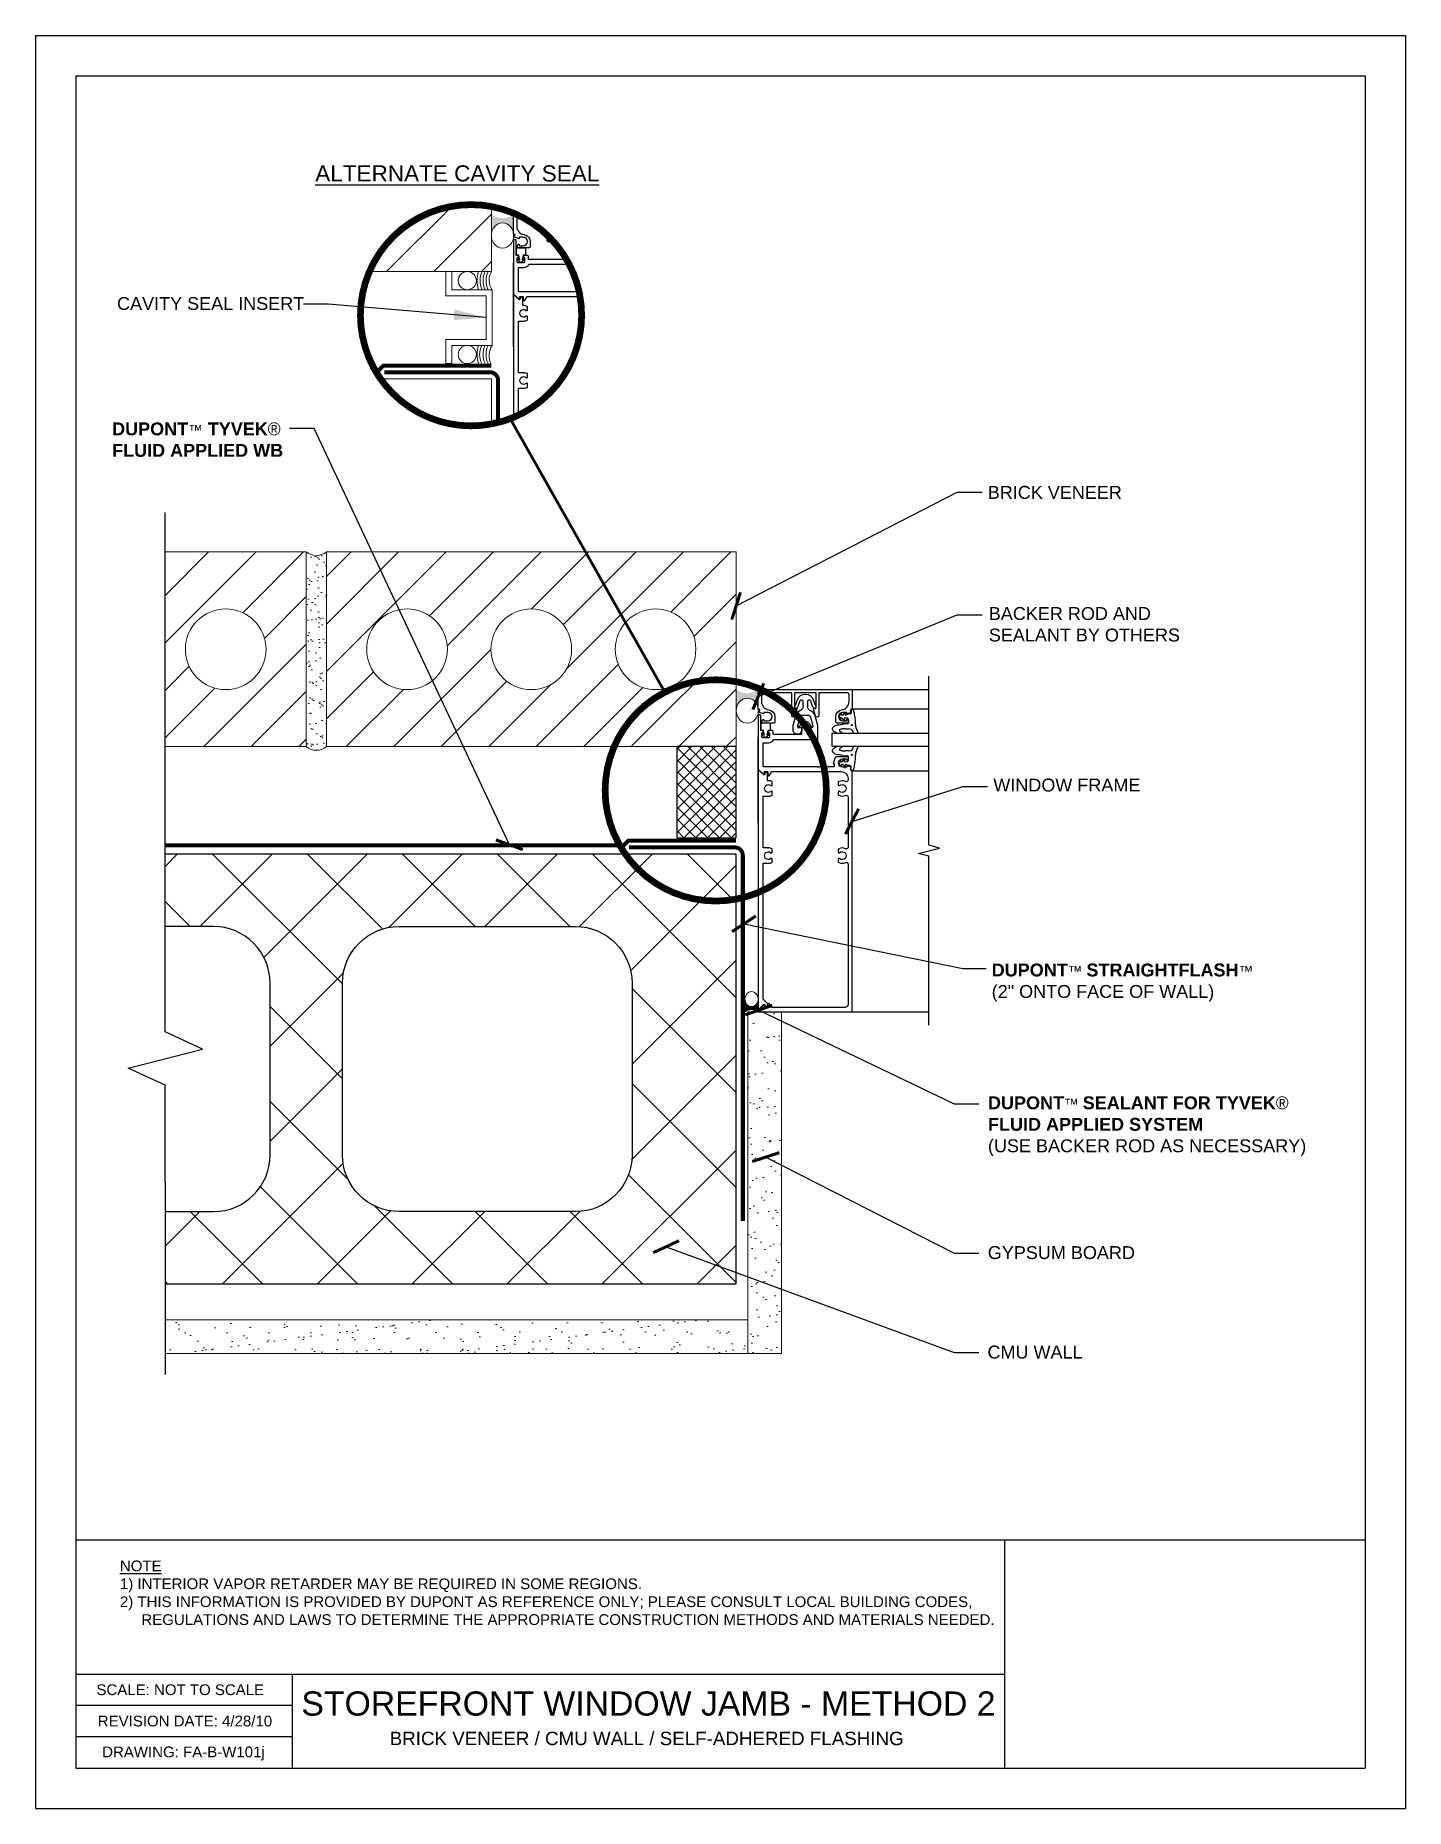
# Model space of a CAD drawing. Extents: x 334.4 to 359.9, y -41.5 to -8.5.
import ezdxf

# ---------------------------------------------------------------- set-up
doc = ezdxf.new("R2010")
doc.units = 0
doc.header["$LTSCALE"] = 1.5
doc.header["$MEASUREMENT"] = 0
doc.linetypes.add('DASHED2', pattern=[0.375, 0.25, -0.125])
doc.layers.get('0').update_dxf_attribs({"color": 8, "linetype": 'CONTINUOUS'})
for name, color, linetype in [('8x11-ttb$0$B', 5, 'CONTINUOUS'), ('CMU', 250, 'CONTINUOUS'), ('DuPont Self-Adhered Flashing', 252, 'CONTINUOUS'), ('SEALANT', 250, 'CONTINUOUS'), ('Storefront Window', 250, 'CONTINUOUS'), ('STRUCTURE', 250, 'CONTINUOUS'), ('TEXT', 7, 'CONTINUOUS'), ('Tyvek FA WB', 10, 'DASHED2')]:
    doc.layers.add(name, color=color, linetype=linetype)
for name, color, linetype, lineweight in [('A- Cavity Seal', 250, 'CONTINUOUS', 20), ('A-Anno-txt0', 250, 'CONTINUOUS', 18), ('A-Backer Rod', 250, 'CONTINUOUS', 15), ('A-Sealant', 250, 'CONTINUOUS', 15), ('brick', 250, 'CONTINUOUS', 5), ('Gyp Board', 250, 'CONTINUOUS', 20)]:
    doc.layers.add(name, color=color, linetype=linetype, lineweight=lineweight)
doc.layers.add('VIEWPORT', color=7, linetype='CONTINUOUS', plot=False)
doc.styles.add('DETAILS', font='sanss___.ttf', dxfattribs={"height": 1})
doc.dimstyles.new('ARCH_1_1-2_IN', dxfattribs={"dimscale": 0, "dimtxt": 0.09375, "dimasz": 0.09375, "dimexe": 0.0625, "dimexo": 0.0625, "dimgap": 0.0625, "dimtad": 1, "dimdec": 4, "dimlfac": 8, "dimzin": 3, "dimdsep": 46, "dimlunit": 4, "dimtxsty": 'Standard', "dimblk1": 'ARCHTICK', "dimblk2": 'ARCHTICK', "dimsah": 1, "dimcen": 0.0625, "dimdle": 0.0625, "dimclrd": 256, "dimclre": 256, "dimclrt": 256, "dimadec": 0, "dimazin": 0, "dimtfac": 1, "dimtdec": 4, "dimtmove": 0, "dimatfit": 3, "dimldrblk": 'ARCHTICK', "dimfxl": 1, "dimfrac": 2, "dimtolj": 1, "dimtzin": 0, "dimlwd": -1, "dimlwe": -1, "dimarcsym": 0})
doc.dimstyles.new('TYVEKDETAILS', dxfattribs={"dimscale": 6, "dimtxt": 1.5, "dimasz": 0.1, "dimexe": 0.75, "dimexo": 0.75, "dimgap": 0.75, "dimtad": 0, "dimtih": 1, "dimtoh": 1, "dimdec": 4, "dimzin": 0, "dimdsep": 46, "dimlunit": 4, "dimtxsty": 'DETAILS', "dimcen": 0.0625, "dimadec": 0, "dimazin": 0, "dimtfac": 1, "dimtdec": 4, "dimtofl": 0, "dimtmove": 0, "dimatfit": 3, "dimfxl": 1, "dimfrac": 2, "dimtolj": 1, "dimtzin": 0, "dimarcsym": 0})

msp = doc.modelspace()

# ---------------------------------------------------------------- texts
at = {"layer": 'TEXT', "style": 'DETAILS'}
for s, insert, char_height, width, attachment_point in [('{\\LALTERNATE CAVITY SEAL}', (339.6219692625633, -11.06117611596949, 2.979996827461446e-09), 0.3, 13.90651772798026, 4), ('CAVITY SEAL INSERT', (335.9333511440374, -13.48275509787013, 2.979996827461446e-09), 0.24, 13.90651772798026, 4), ('{\\fSansSerif|b1|i0|c2|p2;DUPONT\\fArial|b0|i0|c0|p32;\\H0.8125x;™\\fSansSerif|b1|i0|c2|p2;\\H1.2308x; TYVEK\\fSymbol|b0|i0|c2|p18;â\\fSansSerif|b1|i0|c2|p2; FLUID APPLIED WB}', (335.8406913597811, -15.69413652202752, 2.979996827461446e-09), 0.239999999976, 4.083664647993283, 1), ('BRICK VENEER', (352.1387273950594, -16.8760640128213, 2.979996827461446e-09), 0.239999999976, 6.521350676943849, 1), ('BACKER ROD AND \\PSEALANT BY OTHERS', (352.1585079127499, -19.13060844040842, 2.979996827461446e-09), 0.239999999976, 6.521350676943849, 1), ('WINDOW FRAME', (352.2420816801197, -22.3227316256951, 2.979996827461446e-09), 0.239999999976, 6.521350676943849, 1), ('{\\fSansSerif|b1|i0|c2|p2;DUPONT\\fArial|b0|i0|c0|p32;\\H0.8125x;™\\fArial|b1|i0|c0|p32; \\H1.2308x;STRAIGHTFLASH\\fArial|b0|i0|c0|p32;\\H0.81248x;™\\P}(2" ONTO FACE OF WALL)', (352.2118943717826, -25.76476512224855, 2.979996827461446e-09), 0.239999999976, 6.521350676943849, 1), ('{\\fSansSerif|b1|i0|c2|p2;DUPONT\\fArial|b0|i0|c0|p32;\\H0.8125x;™\\fArial|b1|i0|c0|p32; \\H1.2308x;SEALANT FOR TYVEK\\fSymbol|b0|i0|c2|p18;â\\fArial|b0|i0|c0|p32; \\fArial|b1|i0|c0|p32;FLUID APPLIED SYSTEM\\P\\fArial|b0|i0|c0|p32;\\H0.99998x;(USE BACKER ROD AS NECESSARY)}', (352.1429716260154, -28.2372434720449, 2.979996827461446e-09), 0.239999999976, 6.521350676943849, 1), ('GYPSUM BOARD', (352.1397601531091, -31.02493698710532, 2.979996827461446e-09), 0.239999999976, 6.521350676943849, 1), ('CMU WALL', (352.1339026421476, -32.87643078735005, 2.979996827461446e-09), 0.239999999976, 6.521350676943849, 1), ('{\\LNOTE\\P}1) INTERIOR VAPOR RETARDER MAY BE REQUIRED IN SOME REGIONS.\\P\\pi-0.4,l0.4;2) THIS INFORMATION IS PROVIDED BY DUPONT AS REFERENCE ONLY; PLEASE CONSULT LOCAL BUILDING CODES, REGULATIONS AND LAWS TO DETERMINE THE APPROPRIATE CONSTRUCTION METHODS AND MATERIALS NEEDED.', (335.9861128399673, -36.8755120617445, 5.959993654922892e-09), 0.2, 16.26451670448571, 1), ('\\pi-0.033334,l0.033334,t0.1;SCALE: NOT TO SCALE', (335.5496051667322, -39.18044175476302, 2.979996827461446e-09), 0.2, 16.26451670448571, 1), ('\\pi0.38108;{\\H0.9x;STOREFRONT WINDOW JAMB - METHOD 2 \\P\\pi2.0248;\\H0.55556x;BRICK VENEER / CMU WALL / SELF-ADHERED FLASHING}', (338.9825789045774, -39.31214994679822, 2.979996827461446e-09), 0.5, 13.39364764594225, 1), ('\\pi-0.033334,l0.033334,t0.1;DRAWING: FA-B-W101j', (335.6558477522775, -40.33851442939124, 2.979996827461446e-09), 0.2, 16.26451670448571, 1)]:
    msp.add_mtext(s, dxfattribs=dict(at, insert=insert, char_height=char_height, width=width, attachment_point=attachment_point))

# ---------------------------------------------------------------- blocks, each defined once
blk = doc.blocks.new('_ArchTick')
at = {"color": 0, "linetype": 'ByBlock', "const_width": 0.15}
blk.add_lwpolyline([(-0.5, -0.5), (0.5, 0.5)], dxfattribs=at)
blk = doc.blocks.new('Revsion Date')
at = {"layer": 'TEXT', "insert": (0.000131622949083976, 0.2031688605532622, 2.979996827461446e-09), "char_height": 0.2, "width": 16.26451670448571, "attachment_point": 1, "style": 'DETAILS'}
blk.add_mtext('\\pi-0.033334,l0.033334,t0.1;REVISION DATE: 4/28/10', dxfattribs=at)

# ---------------------------------------------------------------- hatches: boundary and pattern name
at = {"layer": 'brick'}
h = msp.add_hatch(dxfattribs=at)
h.set_pattern_fill('_USER', color=256, scale=0.625, angle=45, style=0, pattern_type=0)
h.set_pattern_definition([(45, (226.6354716701221, 187.4644072981744), (-0.4419417382415922, 0.4419417382415922), [])])
edge = h.paths.add_edge_path()
edge.add_arc((342.5215522632889, -13.69944452115286), 2.058792527387994, 79.37460772986753, 156.708269021077)
edge.add_line((340.6305442084947, -12.88537130114602), (342.9011667351363, -12.88537130114602))
edge.add_line((342.9011667351363, -12.88537130114602), (342.9011667351363, -11.67595260775348))
h = msp.add_hatch(dxfattribs=at)
h.set_pattern_fill('_USER', color=256, scale=0.625, angle=45, style=0, pattern_type=0)
h.set_pattern_definition([(45, (231.1899292790695, 178.6212092110142), (-0.4419417382415922, 0.4419417382415922), [])])
h.paths.add_polyline_path([(347.4556243440836, -21.7285693883062), (347.4556243440836, -18.1035693883062), (339.8306243440836, -18.1035693883062), (339.8306243440836, -21.7285693883062)])
h.paths.add_polyline_path([(345.2056243440836, -19.9160693883062, -1), (346.7056243440836, -19.9160693883062, -1)], flags=16)
h.paths.add_polyline_path([(342.8931243440836, -19.9160693883062, -1), (344.3931243440836, -19.9160693883062, -1)], flags=16)
h.paths.add_polyline_path([(340.5806243440836, -19.9160693883062, -1), (342.0806243440836, -19.9160693883062, -1)], flags=16)
h.paths.add_polyline_path([(337.2056243440836, -19.91606938830637, -1), (338.7056243440836, -19.91606938830637, -1)], flags=16)
h.paths.add_polyline_path([(336.8271074189201, -18.1035693883062), (336.8271074189201, -21.7285693883062), (339.4556243440836, -21.7285693883062), (339.4556243440836, -18.1035693883062)])
h = msp.add_hatch(dxfattribs=at)
h.set_pattern_fill('AR-SAND', color=256, scale=0.15, style=0)
h.set_pattern_definition([(37.50000000000001, (392.7514319464331, 62.98144546727116), (-0.009449003716441223, 0.2890235653519738), [0, -0.228, 0, -0.255, 0, -0.24375]), (7.499999999999999, (392.7514319464331, 62.98144546727116), (0.2654665057901591, 0.423321909784461), [0, -0.123, 0, -0.2055, 0, -0.07875]), (327.5, (392.566931946433, 62.98144546727116), (0.4671212792627242, 0.0008488580305446746), [0, -0.075, 0, -0.27, 0, -0.3525]), (317.5, (392.566931946433, 62.98144546727116), (0.450918990685844, 0.1316513347401374), [0, -0.0375, 0, -0.177, 0, -0.2025])])
h.paths.add_polyline_path([(339.4556243440836, -21.72856938830639, 0.3636398934486965), (339.8306243440836, -21.728569388306), (339.8306243440836, -18.103569388306, -0.3636398934486965), (339.4556243440836, -18.10356938830639)])
at = {"layer": 'CMU'}
h = msp.add_hatch(dxfattribs=at)
h.set_pattern_fill('ANSI37', color=256, scale=10, angle=-90.00000000001606, style=0)
h.set_pattern_definition([(314.999999999984, (459.3587764051688, -37.54241394168486), (0.883883476483432, 0.8838834764829367), []), (44.99999999998395, (459.3587764051688, -37.54241394168486), (-0.8838834764829367, 0.883883476483432), [])])
h.paths.add_polyline_path([(340.1293085546074, -29.32856938830389), (340.1293085546089, -26.12856938830379, -0.4142135623730369), (341.1819401335564, -25.0759378093571), (344.4661506598704, -25.07593780935804, -0.414213562373039), (345.5187822388176, -26.12856938830555), (345.5187822388173, -29.3285693883054, -0.4142135623731514), (344.4661506598694, -30.38120096725291), (341.1819401335547, -30.38120096725197, -0.4142135623731532)], flags=16)
h.paths.add_polyline_path([(336.8271074189203, -23.72856938830321), (336.8271074189203, -27.03642672025435), (337.5261464065992, -27.35885573550118), (336.1417781495624, -27.71392365510536), (336.827104463104, -28.03015436338541), (336.8271074189202, -29.83638969530324), (336.8271074189202, -31.72856938830358), (347.4556243440807, -31.72856938830623), (347.4556243440836, -23.7285693883062)])
edge = h.paths.add_edge_path()
edge.add_line((336.8271074189203, -25.07593780935588), (336.8271074189203, -27.03642672025435))
edge.add_line((336.8271074189203, -27.03642672025435), (337.5261464065992, -27.35885573550118))
edge.add_line((337.5261464065992, -27.35885573550118), (336.1417781495624, -27.71392365510536))
edge.add_line((336.1417781495624, -27.71392365510536), (336.827104463104, -28.03015436338541))
edge.add_line((336.827104463104, -28.03015436338541), (336.8271074189202, -29.83638969530324))
edge.add_line((336.8271074189202, -29.83638969530324), (336.8271074189202, -30.38120096725072))
edge.add_line((336.8271074189202, -30.38120096725075), (337.7293085546075, -30.381200967251))
edge.add_arc((337.7293085546078, -29.32856938830338), 1.052631578947615, 269.9999999999838, 359.9999999999946)
edge.add_line((338.7819401335554, -29.32856938830349), (338.7819401335556, -26.12856938830339))
edge.add_arc((337.7293085546085, -26.12856938830333), 1.052631578947196, 359.9999999999961, 449.9999999999838)
edge.add_line((337.7293085546088, -25.07593780935613), (336.8271074189203, -25.07593780935588))
at = {"layer": 'Gyp Board'}
h = msp.add_hatch(dxfattribs=at)
h.set_pattern_fill('AR-SAND,_O', color=256, scale=0.25, angle=-1.272221872585407e-14)
h.set_pattern_definition([(217.5, (2129.824149203154, 529.7787892679539), (0.01574833952740192, -0.4817059422532897), [0, -0.38, 0, -0.425, 0, -0.40625]), (187.4999999999999, (2129.824149203154, 529.7787892679539), (-0.4424441763169319, -0.705536516307435), [0, -0.205, 0, -0.3425, 0, -0.13125]), (147.4999999999999, (2130.131649203154, 529.7787892679539), (-0.7785354654378738, -0.001414763384240878), [0, -0.1249999999999999, 0, -0.4499999999999995, 0, -0.587499999999999]), (137.4999999999999, (2130.131649203154, 529.7787892679539), (-0.7515316511430734, -0.2194188912335621), [0, -0.0625, 0, -0.295, 0, -0.3375])])
h.paths.add_polyline_path([(347.6743743440828, -33.02103366612494), (348.2993743440828, -33.02103366612494), (348.2993743440828, -26.66448915464991), (347.6743743440828, -26.66448915464991)])
h = msp.add_hatch(dxfattribs=at)
h.set_pattern_fill('AR-SAND,_O', color=256, scale=0.25, angle=-1.272221872585407e-14)
h.set_pattern_definition([(37.49999999999999, (392.7514319464331, 62.98144546727116), (-0.01574833952740193, 0.4817059422532897), [0, -0.38, 0, -0.425, 0, -0.40625]), (7.499999999999987, (392.7514319464331, 62.98144546727116), (0.4424441763169319, 0.705536516307435), [0, -0.205, 0, -0.3425, 0, -0.13125]), (327.5, (392.4439319464331, 62.98144546727116), (0.7785354654378738, 0.001414763384240952), [0, -0.125, 0, -0.45, 0, -0.5875]), (317.5, (392.4439319464331, 62.98144546727116), (0.7515316511430733, 0.2194188912335621), [0, -0.0625, 0, -0.295, 0, -0.3375])])
h.paths.add_polyline_path([(336.8271074189202, -32.39603366612471), (336.8271074189201, -33.02103366612465), (347.6743743440828, -33.02103366612494), (347.6743743440828, -32.39603366612494)])
at = {"layer": 'SEALANT'}
h = msp.add_hatch(color=256, dxfattribs=at)
h.dxf.hatch_style = 1
edge = h.paths.add_edge_path()
edge.add_ellipse((343.1072762323382, -12.21491032160149), major_axis=(0, -0.2330766102230893), ratio=0.8842993597885473, start_angle=90, end_angle=270, ccw=False)
edge.add_line((343.3133857295401, -12.21491032159956), (343.31338572954, -12.12215148231134))
edge.add_line((343.31338572954, -12.12215148231131), (343.31338572954, -11.82202637461798))
edge.add_arc((343.1072762323383, -11.55055936339384), 0.3408452185665765, 232.7926597487097, 307.2073402511995, ccw=False)
edge.add_line((342.9011667351362, -11.82202637461772), (342.9011667351362, -12.21491032160385))
h = msp.add_hatch(color=256, dxfattribs=at)
h.dxf.hatch_style = 1
edge = h.paths.add_edge_path()
edge.add_ellipse((347.6617338412855, -21.05810840876167), major_axis=(0, -0.2330766102230893), ratio=0.8842993597885473, start_angle=90, end_angle=270, ccw=False)
edge.add_line((347.8678433384875, -21.05810840875974), (347.8678433384873, -20.96534956947148))
edge.add_line((347.8678433384874, -20.96534956947148), (347.8678433384874, -20.66522446177818))
edge.add_arc((347.6617338412856, -20.39375745055405), 0.3408452185665765, 232.7926597487097, 307.2073402511995, ccw=False)
edge.add_line((347.4556243440836, -20.6652244617779), (347.4556243440836, -21.058108408764))
h = msp.add_hatch(dxfattribs=at)
h.set_pattern_fill('ANSI37', color=256, scale=1.25, style=0)
h.set_pattern_definition([(45, (0, 0), (-0.110485434560398, 0.1104854345603981), []), (135, (0, 0), (-0.1104854345603981, -0.110485434560398), [])])
h.paths.add_polyline_path([(347.4556243440836, -21.7285693883062), (346.350206240525, -21.7285693883062), (346.350206240525, -23.42499708334827), (347.4556243440836, -23.42499708334827)])
h = msp.add_hatch(color=256, dxfattribs=at)
h.dxf.hatch_style = 1
edge = h.paths.add_edge_path()
edge.add_ellipse((347.7427872361387, -26.42610841163645), major_axis=(1.731817351502087e-17, 0.1414182889135392), ratio=0.8842993597885475, start_angle=90, end_angle=270, ccw=False)
edge.add_line((347.6177311337901, -26.42610841163764), (347.6177311337902, -26.48238946155163))
edge.add_line((347.6177311337902, -26.48238946155163), (347.6177311337902, -26.66448915464977))
edge.add_arc((347.7427872361386, -26.82920066382715), 0.2068064553878239, 412.79265974870975, 487.2073402511995, ccw=False)
edge.add_line((347.8678433384874, -26.66448915464997), (347.8678433384874, -26.42610841163508))

# ---------------------------------------------------------------- linework, layer by layer
at = {"layer": '8x11-ttb$0$B', "color": 7}
for p, q in [((335.1646109291123, -9.241914424278491, 2.979996827461446e-09), (335.1646109291123, -40.74191442427849, 2.979996827461446e-09)), ((335.1646109291123, -9.241914424278491, 2.979996827461446e-09), (359.1646109291123, -9.241914424278491, 2.979996827461446e-09)), ((359.1646109291123, -9.241914424278491, 2.979996827461446e-09), (359.1646109291123, -40.74191442427849, 2.979996827461446e-09)), ((335.1646109291123, -38.99124815943508, 2.979996827461446e-09), (352.4531579419513, -38.99124815943508, 2.979996827461446e-09)), ((335.1646109291123, -40.74191442427848, 2.979996827461446e-09), (359.1646109291123, -40.74191442427848, 2.979996827461446e-09))]:
    msp.add_line(p, q, dxfattribs=at)
at = {"layer": '8x11-ttb$0$B', "color": 7, "elevation": 2.979996827461446e-09}
for points in [[(359.1646109291123, -36.49659411100782), (335.1646109291123, -36.49659411100782)], [(352.4531579419513, -36.49659411100782), (352.4531579419513, -40.74191442427848)], [(339.192317090444, -38.99124815943508), (339.192317090444, -40.74191442427848)], [(339.192317090444, -39.57484815943509), (335.1646109291123, -39.57484815943509)], [(339.192317090444, -40.15844815943509), (335.1646109291123, -40.15844815943509)]]:
    msp.add_lwpolyline(points, dxfattribs=at)
at = {"layer": 'A- Cavity Seal', "elevation": 2.979996827461446e-09}
msp.add_lwpolyline([(342.0524858008162, -14.59859890910806), (342.0524858008162, -14.14819883123934), (342.8020659955697, -14.14819883123934), (342.8020659955697, -13.33577137901474), (342.0524858008162, -13.33577137901474), (342.0524858008162, -12.88537130114602), (342.1646159598487, -12.88537130114602), (342.1646159598487, -13.22364121998211), (342.9141961546023, -13.22364121998211), (342.9141961546023, -14.26032899027197), (342.1646159598487, -14.26032899027197), (342.1646159598487, -14.59859890910806)], close=True, dxfattribs=at)
at = {"layer": 'A-Anno-txt0', "linetype": 'DASHED2', "ltscale": 0.125, "const_width": 0.125, "elevation": 2.979996827461446e-09, "flags": 128}
for points in [[(342.5215522632889, -15.75823704854085, 0.9999999999999999), (342.5215522632889, -11.64065199376486, 0.9999999999999999)], [(347.0760098722362, -24.60143513570102, 0.9999999999999999), (347.0760098722362, -20.48385008092504, 0.9999999999999999)]]:
    msp.add_lwpolyline(points, format="xyb", close=True, dxfattribs=at)
at = {"layer": 'A-Anno-txt0', "linetype": 'DASHED2', "ltscale": 0.125, "const_width": 0.05, "elevation": 2.979996827461446e-09, "flags": 128}
msp.add_lwpolyline([(346.1288679884972, -20.71465220273208), (343.2540267785177, -15.63050255540333)], dxfattribs=at)
at = {"layer": 'A-Backer Rod'}
for centre in [(342.4510371724981, -13.05450626056407, 2.979996827461446e-09), (342.4510371724981, -14.42946394969002, 2.979996827461446e-09)]:
    msp.add_circle(centre, 0.1691349594180605, dxfattribs=at)
for centre, major_axis, ratio in [((343.1072762323382, -12.21491032160149, 2.979996827461446e-09), (0, -0.2330766102230893), 0.8842993597885473), ((347.6617338412855, -21.05810840876167, 2.979996827461446e-09), (0, -0.2330766102230893), 0.8842993597885473), ((347.7427872361387, -26.42610841163648, 2.979996827461446e-09), (1.731817351502087e-17, 0.1414182889135392), 0.8842993597885472)]:
    msp.add_ellipse(centre, major_axis=major_axis, ratio=ratio, dxfattribs=at)
at = {"layer": 'A-Sealant'}
for centre, radius, start, end in [((343.1378104580951, -13.05450626056407, 2.979996827461446e-09), 0.5046350516342676, 160.4175544346969, 199.5824455653031), ((343.0809385311235, -13.05450626056407, 2.979996827461446e-09), 0.3925048926016678, 154.4745657267067, 205.5254342732933), ((343.1378104580951, -13.05450626056407, 2.979996827461446e-09), 0.3925048926016678, 154.4745657267067, 205.5254342732933), ((343.1937042516987, -13.05450626056407, 2.979996827461446e-09), 0.3925048926016678, 154.4745657267067, 205.5254342732933), ((343.1676482972599, -13.04449290442903, 2.979996827461446e-09), 0.3103741412928031, 149.1577088189077, 215.2539272252903), ((343.1378104580951, -14.42946394969002, 2.979996827461446e-09), 0.5046350516342676, 160.4175544346969, 199.5824455653031), ((343.074661868371, -14.42946394969002, 2.979996827461446e-09), 0.3925048926016678, 154.4745657267067, 205.5254342732933), ((343.1378104580951, -14.42946394969002, 2.979996827461446e-09), 0.3925048926016678, 154.4745657267067, 205.5254342732933), ((343.1942142730494, -14.42946394969002, 2.979996827461446e-09), 0.3925048926016678, 154.4745657267067, 205.5254342732933), ((343.1989777866492, -14.44999124864287, 2.979996827461446e-09), 0.3421583700592636, 146.3367065698951, 205.6809535142409), ((347.7427872361387, -26.82920066382715, 2.979996827461446e-09), 0.2068064553878326, 52.79265974873837, 127.207340251227)]:
    msp.add_arc(centre, radius, start, end, dxfattribs=at)
at = {"layer": 'brick', "linetype": 'Continuous', "elevation": 2.979996827461446e-09}
msp.add_lwpolyline([(340.6305442084947, -12.88537130114602), (342.9011667351363, -12.88537130114602), (342.9011667351363, -11.67595260775348)], dxfattribs=at)
at = {"layer": 'brick', "elevation": 2.979996827461446e-09}
for points in [[(342.9011667351359, -15.77269699306643), (342.9011667351363, -14.88537130114602), (340.8386368336475, -14.88537130114542)], [(336.8271074189201, -18.1035693883062), (339.4556243440836, -18.1035693883062), (339.4556243440836, -21.7285693883062), (336.8271074189201, -21.7285693883062)]]:
    msp.add_lwpolyline(points, dxfattribs=at)
msp.add_lwpolyline([(347.4556243440836, -18.1035693883062), (339.8306243440836, -18.1035693883062), (339.8306243440836, -21.7285693883062), (347.4556243440836, -21.7285693883062)], close=True, dxfattribs=at)
at = {"layer": 'brick'}
for centre in [(337.9556243440836, -19.91606938830637, 2.979996827461526e-09), (341.3306243440836, -19.9160693883062, 2.979996827461486e-09), (343.6431243440836, -19.9160693883062, 2.979996827461486e-09), (345.9556243440836, -19.9160693883062, 2.979996827461486e-09)]:
    msp.add_circle(centre, 0.75, dxfattribs=at)
for centre in [(339.6431243440834, -17.8798506308745, 2.979996827461486e-09), (339.6431243440834, -21.5048506308745, 2.979996827461486e-09)]:
    msp.add_arc(centre, 0.2919012374533256, 230.0334297092291, 309.9665702907709, dxfattribs=at)
at = {"layer": 'CMU', "elevation": 2.979996827461446e-09}
msp.add_lwpolyline([(336.8271074189201, -31.7285693883037), (337.7012384072386, -31.72856938830404), (347.4556243440807, -31.72856938830623), (347.4556243440836, -23.7285693883062), (337.7012384072408, -23.72856938830347), (336.8271074189203, -23.72856938830324)], dxfattribs=at)
msp.add_lwpolyline([(336.8271074189202, -30.38120096725078), (337.7293085546076, -30.381200967251, 0.4142135623730911), (338.7819401335554, -29.32856938830361), (338.7819401335556, -26.1285693883035, 0.414213562373095), (337.7293085546087, -25.07593780935613), (336.8271074189203, -25.07593780935588)], format="xyb", dxfattribs=at)
msp.add_lwpolyline([(341.1819401335546, -30.38120096725197, -0.414213562373095), (340.1293085546074, -29.328569388304), (340.1293085546089, -26.1285693883039, -0.414213562373095), (341.1819401335565, -25.0759378093571), (344.4661506598703, -25.07593780935804, -0.414213562373095), (345.5187822388176, -26.12856938830564), (345.5187822388173, -29.32856938830551, -0.414213562373095), (344.4661506598695, -30.38120096725291)], format="xyb", close=True, dxfattribs=at)
at = {"layer": 'DuPont Self-Adhered Flashing', "const_width": 0.075, "elevation": 2.979996827461446e-09}
for points in [[(343.0256535210486, -15.73110785888528), (343.0256535210486, -14.9108845152322, 0.4142135623730125), (342.8756535210487, -14.76088451523219), (340.9077374584401, -14.76088451523165)], [(347.580111129996, -30.55673827729311), (347.580111129996, -23.75408260239237, 0.4142135623730125), (347.430111129996, -23.6040826023924), (345.4621950673875, -23.60408260239183)]]:
    msp.add_lwpolyline(points, format="xyb", dxfattribs=at)
at = {"layer": 'Gyp Board', "elevation": 2.979996827461446e-09}
msp.add_lwpolyline([(347.6743743440828, -33.02103366612494), (348.2993743440828, -33.02103366612494), (348.2993743440828, -26.66448915464991), (347.6743743440828, -26.66448915464991)], close=True, dxfattribs=at)
msp.add_lwpolyline([(336.8271074189201, -33.02103366612468), (347.6743743440828, -33.02103366612494), (347.6743743440828, -32.39603366612494), (336.8271074189201, -32.39603366612468)], dxfattribs=at)
at = {"layer": 'SEALANT', "elevation": 2.979996827461446e-09}
msp.add_lwpolyline([(347.4556243440836, -21.7285693883062), (346.350206240525, -21.7285693883062), (346.350206240525, -23.42499708334827), (347.4556243440836, -23.42499708334827)], close=True, dxfattribs=at)
at = {"layer": 'Storefront Window'}
for p, q in [((343.3133857295401, -14.28874648791034, 2.979996827461446e-09), (343.3133857295401, -12.72174638791034, 2.979996827461446e-09)), ((349.6178433384873, -20.66522446177811, 2.979996827461446e-09), (351.0425629650188, -20.66522446177811, 2.979996827461446e-09)), ((349.4531237509987, -21.13735437277444, 2.979996827461446e-09), (349.473866048078, -21.09423019071255, 2.979996827461446e-09)), ((349.5866945303525, -21.11803589911545, 2.979996827461446e-09), (349.50742377351, -21.13576597552998, 2.979996827461446e-09)), ((349.5914803180235, -21.03988611233848, 2.979996827461446e-09), (349.6276057205289, -21.03683402524007, 2.979996827461446e-09)), ((349.6178433384874, -21.02694457507056, 2.979996827461446e-09), (351.0425629650188, -21.02694457507056, 2.979996827461446e-09)), ((349.4477986249, -21.1414373291704, 2.979996827461446e-09), (349.4296790437945, -21.14235509366341, 2.979996827461446e-09)), ((349.6880141051704, -21.38151376251545, 2.979996827461446e-09), (349.7294080635296, -21.47661318828267, 2.979996827461446e-09)), ((347.8678433384874, -23.13194457507052, 2.979996827461446e-09), (347.8678433384874, -21.56494447507055, 2.979996827461446e-09)), ((349.6880141051704, -21.82237538762564, 2.979996827461446e-09), (349.7294080635296, -21.72727596185837, 2.979996827461446e-09)), ((349.4477986249, -22.06245182097069, 2.979996827461446e-09), (349.4296790437945, -22.06153405647763, 2.979996827461446e-09)), ((349.4531237509987, -22.0665347773666, 2.979996827461446e-09), (349.473866048078, -22.10965895942849, 2.979996827461446e-09)), ((349.5866945303525, -22.08585325102564, 2.979996827461446e-09), (349.50742377351, -22.06812317461112, 2.979996827461446e-09)), ((349.5914803180235, -22.16400303780262, 2.979996827461446e-09), (349.6276057205289, -22.16705512490103, 2.979996827461446e-09)), ((349.6178433384874, -22.17648915464991, 2.979996827461446e-09), (351.0425629650188, -22.17648915464991, 2.979996827461446e-09)), ((349.6178433384873, -26.66476904135749, 2.979996827461446e-09), (351.0425629650188, -26.66476904135749, 2.979996827461446e-09))]:
    msp.add_line(p, q, dxfattribs=at)
at = {"layer": 'Storefront Window', "elevation": 2.979996827461446e-09}
for points in [[(343.4888257259013, -11.88202637461794), (343.4033857295399, -11.88202637461794, 0.4142135623730908), (343.3733857295399, -11.91202637461797), (343.3733857295399, -12.04437331873496, 0.3770804301294404), (343.5094067821715, -12.19908867563933, -0.3770804301294486), (343.6218857295399, -12.32702637461793), (343.6218857295399, -12.42602637461792, -0.4142135623730951), (343.60188572954, -12.44602637461796), (343.3838857295399, -12.44602637461796), (343.3838857295399, -12.39702637461792, -0.4142135623730951), (343.40388572954, -12.37702637461794), (343.4158857295399, -12.37702637461794), (343.4158857295399, -12.40602637461794), (343.4928857295399, -12.40602637461794, 1), (343.4928857295399, -12.24802637461792), (343.4158857295399, -12.24802637461792), (343.4158857295399, -12.27702637461792), (343.3333857295399, -12.24802637461792), (343.3433857295399, -12.195027249584), (343.31338572954, -12.18402637461796), (343.31338572954, -11.82202637461793), (343.3664947310877, -11.82202637461793)], [(344.0087542723658, -12.27576729122109), (343.9980770317154, -12.31561465968505, -0.8769746978767224), (343.9390992879156, -12.30784997268105), (343.9390992879156, -12.20639827143368)], [(344.298531348844, -12.65974648791035), (343.60438572954, -12.65974648791035, -0.4142135623731125), (343.58938572954, -12.64474648791037), (343.58938572954, -12.60174658791033, 0.4142135623730605), (343.57438572954, -12.58674658791034), (343.52238572954, -12.58674658791034, 0.4142135623731367), (343.49738572954, -12.61174658791035), (343.49738572954, -12.62674658791033), (343.51938572954, -12.62674658791033), (343.51938572954, -12.70674638791033, -0.4142135623730604), (343.50438572954, -12.72174638791034), (343.39638572954, -12.72174638791034, -0.4142135623730605), (343.3813857295401, -12.70674638791033), (343.3813857295401, -12.62674658791033), (343.40338572954, -12.62674658791033), (343.40338572954, -12.61174658791035, 0.4142135623730951), (343.37838572954, -12.58674658791034), (343.36338572954, -12.58674658791034), (343.36338572954, -12.31424648791034, 1), (343.3133857295401, -12.31424648791034), (343.3133857295401, -13.31989520272171), (343.3300968406512, -13.31989520272171), (343.4167539549047, -13.40286478019854, 0.660347023866325), (343.4285949553986, -13.39780862412715), (343.4285949553986, -13.35074648791033), (343.4935949553986, -13.35074648791033), (343.4935949553986, -13.41374648791032, 0.7490425318063794), (343.5212231424831, -13.42184147963113), (343.5667968551246, -13.35074648791033), (344.550600402797, -13.35074648791033)], [(344.5330618224155, -13.26074648791032), (343.41838572954, -13.26074648791032, -0.4142135623731125), (343.40338572954, -13.24574648791034), (343.40338572954, -12.81174638791035), (343.50438572954, -12.81174638791032, 0.2953831756989194), (343.6001771247693, -12.74974648791036), (344.3482159752194, -12.74974648791036)], [(343.4875949553985, -14.77041303118835), (343.5013857295399, -14.77041303118835), (343.4033857295399, -14.77041303118835), (343.40338572954, -13.80641303118836), (343.50138572954, -13.80641303118836, 0.1181116224261147), (343.56618260454, -13.79088995062961, 0.2822912805812102), (343.57438572954, -13.77751824579315), (343.57438572954, -13.72959459961947, 0.6446448688013827), (343.5494993659037, -13.71831365045506, -2.206052281035945), (343.5494993659037, -13.60851241192165, 0.6446448688013372), (343.57438572954, -13.59723146275724), (343.57438572954, -13.54930781658356, 0.2822912805812784), (343.56618260454, -13.53593611174705, 0.1181116224259826), (343.5013857295401, -13.52041303118835), (343.4875949553987, -13.52041303118835), (343.4875949553987, -13.40341303118834, 0.4142135623730951), (343.4405949553986, -13.35641303118837), (343.4345949553987, -13.35641303118837), (343.4345949553987, -13.39601974698451, -0.6603470238662281), (343.41260452591, -13.40540975111708), (343.3303014445313, -13.32660892852047, 0.6603470238662849), (343.3133857295401, -13.33383200862247), (343.3133857295398, -15.59869231760595)], [(343.4033857295398, -15.5455117787624), (343.4033857295399, -15.05641303118836), (343.5013857295398, -15.05641303118836, 0.1181116224261147), (343.5661826045399, -15.04088995062961, 0.282291280581196), (343.5743857295399, -15.02751824579315), (343.5743857295399, -14.97959459961947, 0.6446448688013827), (343.5494993659035, -14.96831365045506, -2.206052281035945), (343.5494993659035, -14.85851241192165, 0.6446448688013372), (343.5743857295399, -14.84723146275724), (343.5743857295399, -14.79930781658356, 0.2822912805812784), (343.5661826045399, -14.78593611174705, 0.1181116224259781), (343.5013857295399, -14.77041303118835)], [(348.0420525643458, -23.61361111834856), (348.0558433384873, -23.61361111834856), (347.9578433384872, -23.61361111834856), (347.9578433384874, -22.64961111834856), (348.0558433384873, -22.64961111834856, 0.1181116224261147), (348.1206402134874, -22.63408803778981, 0.2822912805812102), (348.1288433384874, -22.62071633295335), (348.1288433384874, -22.57279268677968, 0.6446448688013827), (348.103956974851, -22.56151173761526, -2.206052281035945), (348.103956974851, -22.45171049908186, 0.6446448688013372), (348.1288433384874, -22.44042954991744), (348.1288433384874, -22.39250590374377, 0.2822912805812784), (348.1206402134874, -22.37913419890725, 0.1181116224259826), (348.0558433384874, -22.36361111834856), (348.042052564346, -22.36361111834856), (348.042052564346, -22.24661111834854, 0.4142135623730951), (347.995052564346, -22.19961111834857), (347.989052564346, -22.19961111834857), (347.989052564346, -22.23921783414471, -0.6603470238662281), (347.9670621348573, -22.24860783827728), (347.8847590534787, -22.16980701568065, 0.6603470238662849), (347.8678433384874, -22.17703009578264), (347.8678433384869, -26.60069214091448, 0.6603470238663963), (347.8847590534782, -26.60791522101641), (347.9670621348569, -26.52911439841989, -0.6603470238662127), (347.9890525643455, -26.53850440255246), (347.9890525643455, -26.57811111834866), (347.9950525643455, -26.57811111834866, 0.6681786379192892), (348.0282865830612, -26.49787709963289), (347.9578433384869, -26.4274338550585), (347.9578433384872, -23.89961111834856), (348.0558433384872, -23.89961111834856, 0.1181116224261147), (348.1206402134873, -23.88408803778981, 0.282291280581196), (348.1288433384872, -23.87071633295335), (348.1288433384872, -23.82279268677968, 0.6446448688013827), (348.1039569748508, -23.81151173761526, -2.206052281035945), (348.1039569748508, -23.70171049908186, 0.6446448688013372), (348.1288433384873, -23.69042954991744), (348.1288433384873, -23.64250590374377, 0.2822912805812784), (348.1206402134873, -23.62913419890725, 0.1181116224259781), (348.0558433384873, -23.61361111834856)]]:
    msp.add_lwpolyline(points, format="xyb", dxfattribs=at)
for points in [[(343.4725365346472, -12.67052447328129), (343.4995517442011, -12.64785602090842, -0.9999999999999398), (343.5156214344433, -12.6670071319864), (343.45038572954, -12.72174638791034), (343.3851500246368, -12.6670071319864, -1.000000000000095), (343.4012197148789, -12.64785602090842), (343.4282349244328, -12.67052447328129), (343.4084371185256, -12.58374638791034), (343.3663857295401, -12.58374638791034), (343.3663857295401, -12.44274628791032), (343.5343857295401, -12.44274628791035), (343.5343857295401, -12.58374638791034), (343.4923343405544, -12.58374638791034)], [(348.1563433384873, -21.28922446177813), (347.9383433384872, -21.28922446177813), (347.9383433384872, -21.2402244617781, -0.4142135623730951), (347.9583433384873, -21.22022446177812), (347.9703433384873, -21.22022446177812), (347.9703433384873, -21.24922446177811), (348.0473433384873, -21.24922446177811, 1), (348.0473433384873, -21.0912244617781), (347.9703433384873, -21.0912244617781), (347.9703433384873, -21.12022446177809), (347.8878433384873, -21.0912244617781), (347.8978433384873, -21.03822533674418), (347.8678433384873, -21.02722446177813), (347.8678433384873, -20.66522446177811), (349.6178433384873, -20.66522446177811), (349.6178433384873, -21.02722446177813), (349.5878433384872, -21.03822533674418), (349.5978433384873, -21.0912244617781), (349.5153433384872, -21.12022446177809), (349.5153433384872, -21.0912244617781), (349.4383433384872, -21.0912244617781, 1), (349.4383433384872, -21.24922446177811), (349.5153433384872, -21.24922446177811), (349.5153433384872, -21.22022446177812), (349.5273433384873, -21.22022446177812, -0.4142135623730951), (349.5473433384873, -21.2402244617781), (349.5473433384873, -21.28922446177813), (349.3293433384873, -21.28922446177813, -0.414213562373043), (349.3093433384873, -21.26922446177809), (349.3093433384873, -21.1702244617781, -0.3770804301294552), (349.4218222858557, -21.04228676279951, 0.3770804301294248), (349.5578433384873, -20.88757140589513), (349.5578433384873, -20.75522446177814, 0.4142135623730951), (349.5278433384873, -20.72522446177811), (348.9921297801118, -20.72522446177811), (348.9921297801118, -21.15104805984123, -0.8769746978767272), (348.933152036312, -21.15881274684523), (348.8973757398265, -21.0252959221325, -0.5773515995314432), (348.9096231782109, -21.01304843486827), (348.9295415896609, -21.01838555713078, 0.4931454260313212), (348.9421297801118, -21.00872629886788), (348.9421297801118, -20.72522446177811), (348.5435568968629, -20.72522446177811), (348.5435568968629, -21.00872629886788, 0.4931454260313071), (348.556145087314, -21.01838555713078), (348.5760634987639, -21.01304843486827, -0.5773515995314307), (348.5883109371482, -21.0252959221325), (348.5525346406628, -21.15881274684523, -0.8769746978767224), (348.493556896863, -21.15104805984123), (348.493556896863, -20.72522446177811), (347.9578433384872, -20.72522446177811, 0.4142135623730908), (347.9278433384873, -20.75522446177814), (347.9278433384873, -20.88757140589513, 0.3770804301294404), (348.0638643911188, -21.04228676279951, -0.3770804301294486), (348.1763433384873, -21.1702244617781), (348.1763433384873, -21.26922446177809, -0.4142135623730951)], [(348.7882930509238, -20.97856345710704), (348.7882930509238, -20.8806989656793, -0.8390996311772737), (348.8367853664435, -20.87214846209616), (348.8734658887471, -20.97292736885908, 0.317837245195849), (348.9304011745904, -21.01240360507717, 0.5176380902049651), (348.9443581317531, -20.99227394172289), (348.8953114268298, -20.85751922744731, 0.315298788878987), (348.7487193779872, -20.75487436980615), (348.7378667238605, -20.75487436980615, 0.315298788878986), (348.5912746750179, -20.85751922744731), (348.5422279700946, -20.99227394172277, 0.5176380902051414), (348.5561849272574, -21.01240360507711, 0.3178372451957014), (348.6131202131006, -20.97292736885908), (348.6498007354043, -20.87214846209616, -0.8390996311772755), (348.6982930509239, -20.8806989656793), (348.6982930509239, -20.97856345710704, -0.304694561002323), (348.6423237724673, -21.06188158233334, 0.234468587772891), (348.5600308347434, -21.15525288859328), (348.5118433384874, -21.3350910729103), (348.5118433384874, -21.41588871019536, 0.4142135623730951), (348.5868433384874, -21.49088871019535), (348.6079784024159, -21.49088871019535, 0.2679491924310998), (348.6729303076999, -21.45338871019533), (348.6833337195442, -21.43536947230888, 0.1316524975874127), (348.6853433384874, -21.42786947230888), (348.6853433384874, -21.38945269544246, 0.466307658155023), (348.6677386158224, -21.37468057914725), (348.6371490471868, -21.38007434542595, -0.5486187866266593), (348.602961827068, -21.34276554148249), (348.6469641591094, -21.17854660265249, -0.3394542588633731), (348.6952604504239, -21.14148755490766), (348.7913256514238, -21.14148755490766, -0.3394542588633806), (348.8396219427383, -21.17854660265249), (348.8836688769142, -21.34293199891442, -0.5486187866267026), (348.8494816567954, -21.38024080285788), (348.8179480611524, -21.37468057914725, 0.4663076581549861), (348.8003433384874, -21.38945269544246), (348.8003433384874, -21.42786947230888, 0.1316524975873938), (348.8023529574306, -21.43536947230888), (348.812756369275, -21.45338871019533, 0.2713314781362632), (348.878654161166, -21.49088274528168, -0.4179124203606423), (348.8938433384874, -21.50588155229889), (348.8938433384874, -21.70334448309853, 0.4142135623730777), (348.9238433384874, -21.73334448309856), (348.9438433384873, -21.73334448309856, 0.4142135623731123), (348.9738433384874, -21.70334448309853), (348.9738433384874, -21.33173437358693), (348.9265552671043, -21.15525288859328, 0.2344685877728889), (348.8442623293804, -21.06188158233334, -0.3046945610023244)], [(348.121254464072, -22.19394457507053), (349.4128433384874, -22.19394457507053, -0.4142135623731034), (349.5378433384874, -22.31894457507053), (349.5378433384874, -22.35090932264342, -0.5558234986353783), (349.4931249476824, -22.37870870669633, 0.236434646243465), (349.3650464634874, -22.3794676556293, 0.2822912805812141), (349.3568433384874, -22.39283936046576), (349.3568433384874, -22.44076300663943, 0.6446448688012341), (349.3817297021237, -22.45204395580379, -2.206052281035937), (349.3817297021237, -22.56184519433725, 0.6446448688013208), (349.3568433384874, -22.57312614350167), (349.3568433384874, -22.62104978967534, 0.2822912805812464), (349.3650464634874, -22.6344214945118, 0.236434646243558), (349.4931249476829, -22.6351804434446, -0.5558234986353612), (349.5378433384874, -22.66297982749774), (349.5378433384874, -23.60090932264342, -0.5558234986355347), (349.4931249476824, -23.62870870669639, 0.236434646243559), (349.3650464634874, -23.6294676556293, 0.2822912805812567), (349.3568433384874, -23.64283936046576), (349.3568433384874, -23.69076300663943, 0.6446448688013702), (349.3817297021237, -23.70204395580379, -2.206052281035924), (349.3817297021237, -23.81184519433725, 0.6446448688014803), (349.3568433384874, -23.82312614350167), (349.3568433384874, -23.87104978967534, 0.2822912805812284), (349.3650464634874, -23.8844214945118, 0.2364346462434863), (349.4931249476828, -23.8851804434446, -0.5558234986354615), (349.5378433384874, -23.91297982749768), (349.5378433384874, -26.52248915464992, -0.4142135623730951), (349.4758433384874, -26.58448915464993), (348.121254464072, -26.58448915464993), (348.0756807514305, -26.5133941629291, 0.7490425318064292), (348.048052564346, -26.52148915464988), (348.048052564346, -26.58448915464993), (347.9830525643459, -26.58448915464993), (347.9830525643459, -26.53788243885384, 0.6603470238661271), (347.9712115638521, -26.53282628278242), (347.8845544495985, -26.61579586025925), (347.8678433384874, -26.61579586025925), (347.8678433384874, -26.66448915464991), (349.6178433384873, -26.66448915464991), (349.6178433384874, -22.17648915464991), (349.5878433384873, -22.16594370010444), (349.5978433384873, -22.11294457507051), (349.5153433384874, -22.08394457507052), (349.5153433384874, -22.11294457507051), (349.4383433384874, -22.11294457507051, -1), (349.4383433384874, -21.95494457507056), (349.5153433384874, -21.95494457507056), (349.5153433384874, -21.98394457507055), (349.5273433384874, -21.98394457507055, 0.414213562373134), (349.5473433384874, -21.96394457507051), (349.5473433384874, -21.91494457507054), (349.3243433384874, -21.91494457507054, 0.3224291363345259), (349.3006375554645, -21.93200506304078), (349.2602732901782, -22.04194457507054), (349.2818433384874, -22.04194457507054), (349.2818433384874, -22.1039445750705), (348.9923433384873, -22.1039445750705), (348.9773433384873, -22.11894457507049), (348.9623433384874, -22.1039445750705), (347.9728433384873, -22.1039445750705, -0.4142135623731125), (347.9578433384874, -22.08894457507051), (347.9578433384874, -21.65494447507052), (348.0588433384873, -21.65494447507052, 0.2953831756989194), (348.1546347337166, -21.59294457507053), (348.8673433384873, -21.59294457507053), (348.8673433384873, -21.50294457507056), (348.8128433384874, -21.50294457507056), (348.8128433384874, -21.37358195096004), (348.8624075597736, -21.37791825843908, 0.6309963913485143), (348.8669881793149, -21.37014080599931), (348.8266413962953, -21.30834149667385, 0.5417518471030809), (348.6591102554717, -21.30843691277386), (348.6189197822968, -21.37015025593718, 0.6302003646972343), (348.623506761956, -21.37791825843908), (348.6728433384874, -21.37360186729546), (348.6728433384874, -21.50294457507056), (348.1588433384874, -21.50294457507056, -0.4142135623731125), (348.1438433384874, -21.48794457507057), (348.1438433384874, -21.44494467507053, 0.4142135623730605), (348.1288433384874, -21.42994467507054), (348.0768433384874, -21.42994467507054, 0.4142135623731367), (348.0518433384874, -21.45494467507052), (348.0518433384874, -21.46994467507051), (348.0738433384873, -21.46994467507051), (348.0738433384873, -21.5499444750705, -0.4142135623730604), (348.0588433384873, -21.56494447507055), (347.9508433384874, -21.56494447507055, -0.4142135623730605), (347.9358433384874, -21.5499444750705), (347.9358433384874, -21.46994467507051), (347.9578433384874, -21.46994467507051), (347.9578433384874, -21.45494467507052, 0.4142135623730951), (347.9328433384874, -21.42994467507054), (347.9178433384874, -21.42994467507054), (347.9178433384874, -21.15744457507054, 1), (347.8678433384874, -21.15744457507054), (347.8678433384874, -22.16309328988189), (347.8845544495985, -22.16309328988189), (347.9712115638521, -22.24606286735872, 0.660347023866325), (347.9830525643459, -22.24100671128735), (347.9830525643459, -22.19394457507053), (348.048052564346, -22.19394457507053), (348.048052564346, -22.25694457507052, 0.7490425318063794), (348.0756807514305, -22.2650395667913)], [(348.0269941435946, -21.51372256044147), (348.0540093531484, -21.49105410806862, -0.9999999999999398), (348.0700790433907, -21.5102052191466), (348.0048433384874, -21.56494447507055), (347.9396076335842, -21.5102052191466, -1.000000000000095), (347.9556773238263, -21.49105410806862), (347.9826925333801, -21.51372256044147), (347.962894727473, -21.42694447507051), (347.9208433384874, -21.42694447507051), (347.9208433384874, -21.28594437507053), (348.0888433384874, -21.28594437507053), (348.0888433384874, -21.42694447507051), (348.0467919495018, -21.42694447507051)]]:
    msp.add_lwpolyline(points, format="xyb", close=True, dxfattribs=at)
for points in [[(351.0425629650188, -26.91476904135749), (351.0425629650188, -23.7650067515678), (350.8425829650188, -23.71498675156778), (351.2425629650188, -23.61500675156776), (351.0425629650188, -23.56500675156775), (351.0425629650188, -20.41522446177811)], [(351.0425629650188, -21.72694457507055), (349.2428433384874, -21.72694457507055), (349.2428433384874, -21.47694457507055), (351.0425629650188, -21.47694457507055)]]:
    msp.add_lwpolyline(points, dxfattribs=at)
at = {"layer": 'Storefront Window'}
for centre, radius in [((349.6086608856684, -21.32381178870753, 2.979996827461446e-09), 0.009999994), ((349.6086608856684, -21.32381178870753, 2.979996827461446e-09), 0.009999998000000001), ((349.6086608856684, -21.88007736143356, 2.979996827461446e-09), 0.009999994), ((349.6086608856684, -21.88007736143356, 2.979996827461446e-09), 0.009999998000000001)]:
    msp.add_circle(centre, radius, dxfattribs=at)
for centre, radius, start, end in [((349.7986427759199, -21.44886189776975, 2.979996827461446e-09), 0.5148453, 139.9442171127426, 147.5001171127418), ((349.4216943034539, -21.13194062220498, 2.979996827461446e-09), 0.0224316, 94.03791731274221, 139.9430171127436), ((349.50770240671, -21.16241813921846, 2.979996827461446e-09), 0.09870529, 150.7074171127425, 158.421717112745), ((349.4190707265608, -21.11249245074117, 2.979996827461446e-09), 0.003027116, 327.3817171127436, 74.01460711274252), ((349.4808560771477, -21.09650423330299, 2.979996827461446e-09), 0.007350630999999883, 357.3143546276224, 161.9789134529464), ((349.3907121744547, -21.09972451780561, 2.979996827461446e-09), 0.09752886999999721, 346.3020084271956, 1.689742112236186), ((349.5923221778119, -21.04985061293291, 2.979996827461446e-09), 0.00999999999999946, 94.82921711274298, 201.2410432505023), ((349.3840501247709, -21.13080570534743, 2.979996827461446e-09), 0.2134523999999931, 6.93703176273971, 21.24104325050759), ((349.5841766917796, -21.10645647819206, 2.979996827461446e-09), 0.01184999999999929, 282.2674817308501, 6.93703176274299), ((349.6284475803171, -21.0467985258345, 2.979996827461446e-09), 0.009999999999998899, 21.86143327398637, 94.82921711274298), ((349.261362307441, -21.19407891547485, 2.979996827461446e-09), 0.4055289000000025, 13.08010633959793, 21.86143327398637), ((348.7079389875532, -21.29342206163199, 2.979996827461446e-09), 0.9674954000000038, 4.888532285875688, 11.39317883866504), ((349.2789993316557, -21.40056714627229, 2.979996827461446e-09), 0.03647031, 154.2391171127422, 194.1869171127437), ((349.2988693110386, -21.37982072404293, 2.979996827461446e-09), 0.06270373, 208.2469171127403, 236.1654171127433), ((349.3006242283163, -21.41174631857689, 2.979996827461446e-09), 0.06095632, 129.5863171127416, 153.6041171127426), ((349.3219404036414, -21.43050839976507, 2.979996827461446e-09), 0.08911234, 120.0609171127428, 132.464017112743), ((349.9397894321477, -20.42363884747203, 2.979996827461446e-09), 1.213666, 236.1661171127427, 240.1807140062207), ((349.4106248741377, -21.58373636096269, 2.979996827461446e-09), 0.2661386, 102.1642171127428, 120.0641171127425), ((349.2095316253518, -20.11658730100021, 2.979996827461446e-09), 1.215661, 276.856717112742, 280.8163171127431), ((349.3719446515994, -21.17701887044456, 2.979996827461446e-09), 0.008912183, 147.5372171127409, 208.1598171127429), ((349.5076729165414, -21.10443478441448, 2.979996827461446e-09), 0.162894, 208.135917112742, 228.894817112745), ((349.3956882070349, -21.42488992349286, 2.979996827461446e-09), 0.01688002, 107.1703171127421, 203.9506171127427), ((349.4256564139758, -21.40767591193992, 2.979996827461446e-09), 0.05138043, 207.9308171127443, 232.458817112744), ((349.4385475585098, -21.52825872012005, 2.979996827461446e-09), 0.1287155, 93.47067111274167, 111.8170171127432), ((349.9276277312177, -20.63390512495488, 2.979996827461446e-09), 0.9734621999999999, 236.7858171127429, 239.9605968465531), ((349.4017635312119, -21.19926752026095, 2.979996827461446e-09), 0.006830666, 127.027017112742, 225.7021171127429), ((349.2242871133969, -21.32336909944331, 2.979996827461446e-09), 0.2098549, 28.1629271127429, 34.61290711274084), ((349.4045321909904, -21.26711529348916, 2.979996827461446e-09), 0.07361984, 72.9984871127427, 94.82921711274298), ((349.4059720389997, -21.22126129952233, 2.979996827461446e-09), 0.008003958, 228.9327171127417, 297.2201171127426), ((349.407457591008, -21.22651488679492, 2.979996827461446e-09), 0.002865378, 319.4382171127422, 50.22026711274197), ((349.434266008837, -21.13421031816745, 2.979996827461446e-09), 0.02005705, 156.1998171127445, 189.6898171127445), ((349.4216773488444, -21.13265458406755, 2.979996827461446e-09), 0.008709076999999999, 214.4889171127448, 271.0242171127421), ((349.4286746382814, -21.11904720502042, 2.979996827461446e-09), 0.02332952, 252.9515171127428, 272.4675171127427), ((349.4188324274428, -21.20845316702412, 2.979996827461446e-09), 0.01378669, 29.75260711274331, 58.38341711274151), ((349.7896273005575, -20.96505840073303, 2.979996827461446e-09), 0.4297797, 213.3948171127426, 219.8331171127433), ((349.4687541452304, -21.95340499304587, 2.979996827461446e-09), 0.5549321999999999, 87.69852511274242, 93.90577221274215), ((349.5063733167593, -21.67031302661536, 2.979996827461446e-09), 0.3661788, 87.83008011274273, 100.8177171127426), ((349.4405315439896, -21.12644528254287, 2.979996827461446e-09), 0.01666048999999861, 295.8608171127404, 319.0964171127414), ((349.4716154837964, -21.23063832976811, 2.979996827461446e-09), 0.0154608, 218.9378171127421, 260.796117112742), ((349.4777897489855, -21.20901177020875, 2.979996827461446e-09), 0.01063895, 124.758917112742, 188.0616171127422), ((349.9279567543491, -21.14537812456462, 2.979996827461446e-09), 0.4652344, 188.0453171127427, 192.0482171127411), ((349.4698181830456, -21.24280282051012, 2.979996827461446e-09), 0.003169448, 257.1813171127431, 5.725747112742908), ((349.4960806593635, -21.2474383440678, 2.979996827461446e-09), 0.05308686, 100.5746171127421, 117.3167171127425), ((349.4922797878095, -21.12695059983031, 2.979996827461446e-09), 0.007967245000000487, 148.7697396849696, 259.4419214387963), ((349.4951116648863, -21.31417683750078, 2.979996827461446e-09), 0.1192468, 74.72287711274257, 94.20677741274297), ((349.5002928619787, -21.11549534586732, 2.979996827461446e-09), 0.02148832999996489, 243.8424697926779, 289.3811275467223), ((349.518876224286, -20.71330714310977, 2.979996827461446e-09), 0.6861788000000001, 267.6750171127421, 272.5935171127419), ((349.5213487846613, -21.275179602023, 2.979996827461446e-09), 0.02867408, 267.8316171127425, 356.749357112742), ((349.5257303069018, -21.2177468564517, 2.979996827461446e-09), 0.01864066, 29.76921711274072, 87.79421511274288), ((349.503148412047, -21.23067382534509, 2.979996827461446e-09), 0.04465169, 8.938397112743877, 29.78566711274208), ((349.3001608949914, -21.26261592069898, 2.979996827461446e-09), 0.2501091, 356.7478271127401, 8.944637112740628), ((349.5389997486141, -21.61052409134783, 2.979996827461446e-09), 0.212041, 74.55948711274222, 86.99135011274342), ((349.5739203831877, -21.4558150556648, 2.979996827461446e-09), 0.05429163, 19.27121711274115, 66.5916871127439), ((348.7495062020911, -21.92071955379623, 2.979996827461446e-09), 1.000018, 26.36566727116077, 28.87102711274311), ((349.2659861455548, -21.27653235795663, 2.979996827461446e-09), 0.4111886000000021, 354.3523342455928, 9.174100953928873), ((349.7835975484445, -21.3289628605167, 2.979996827461446e-09), 0.1090769999999997, 173.7023221502805, 208.8015923723356), ((349.2988693110386, -21.82406842609817, 2.979996827461446e-09), 0.06270373, 123.8345828872582, 151.7530828872597), ((349.9397894321477, -22.780250302669, 2.979996827461446e-09), 1.213666, 119.8192859937793, 123.8338828872573), ((349.3956882070349, -21.77899922664824, 2.979996827461446e-09), 0.01688002, 156.0493828872573, 252.8296828872579), ((349.4256564139758, -21.79621323820112, 2.979996827461446e-09), 0.05138043, 127.5411828872561, 152.0691828872557), ((349.9276277312177, -22.56998402518616, 2.979996827461446e-09), 0.9734621999999999, 120.0394031534467, 123.2141828872572), ((349.5739203831877, -21.74807409447629, 2.979996827461446e-09), 0.05429163, 293.4083128872582, 340.7287828872571), ((348.7495062020911, -21.28316959634486, 2.979996827461446e-09), 1.000018, 331.1289728872569, 333.6343327288392), ((349.2789993316557, -21.8033220038688, 2.979996827461446e-09), 0.03647031, 165.8130828872597, 205.7608828872578), ((349.3006242283163, -21.79214283156421, 2.979996827461446e-09), 0.06095632, 206.3958828872574, 230.4136828872583), ((349.3219404036414, -21.77338075037596, 2.979996827461446e-09), 0.08911234, 227.535982887257, 239.9390828872572), ((349.4106248741377, -21.62015278917841, 2.979996827461446e-09), 0.2661386, 239.935882887257, 257.8357828872572), ((349.2095316253518, -23.08730184914083, 2.979996827461446e-09), 1.215661, 79.1836828872568, 83.14328288725793), ((349.3719446515994, -22.02687027969654, 2.979996827461446e-09), 0.008912183, 151.8401828872571, 212.4627828872591), ((349.5076729165414, -22.09945436572661, 2.979996827461446e-09), 0.162894, 131.1051828872573, 151.864082887258), ((349.7986427759199, -21.75502725237129, 2.979996827461446e-09), 0.5148453, 212.4998828872582, 220.0557828872574), ((349.4385475585098, -21.67563043002099, 2.979996827461446e-09), 0.1287155, 248.1829828872568, 266.5293288872583), ((349.4017635312119, -22.00462162988015, 2.979996827461446e-09), 0.006830666, 134.2978828872571, 232.972982887258), ((349.2242871133969, -21.88052005069773, 2.979996827461446e-09), 0.2098549, 325.3870928872591, 331.8370728872571), ((349.4045321909904, -21.93677385665188, 2.979996827461446e-09), 0.07361984, 265.170782887257, 287.001512887257), ((349.4059720389997, -21.98262785061871, 2.979996827461446e-09), 0.008003958, 62.77988288725734, 131.0672828872583), ((349.4216943034539, -22.07194852793606, 2.979996827461446e-09), 0.0224316, 220.0569828872564, 265.9620826872578), ((349.407457591008, -21.97737426334612, 2.979996827461446e-09), 0.002865378, 309.779732887258, 40.56178288725778), ((349.434266008837, -22.06967883197359, 2.979996827461446e-09), 0.02005705, 170.3101828872588, 203.800182887259), ((349.4216773488444, -22.07123456607349, 2.979996827461446e-09), 0.008709076999999999, 88.97578288725795, 145.5110828872572), ((349.50770240671, -22.04147101092258, 2.979996827461446e-09), 0.09870529, 201.578282887255, 209.2925828872556), ((349.4190707265608, -22.09139669939987, 2.979996827461446e-09), 0.003027116, 285.9853928872575, 32.61828288725833), ((349.4286746382814, -22.08484194512067, 2.979996827461446e-09), 0.02332952, 87.53248288725727, 107.0484828872572), ((349.4188324274428, -21.99543598311698, 2.979996827461446e-09), 0.01378669, 301.6165828872585, 330.2473928872566), ((349.7896273005575, -22.23883074940807, 2.979996827461446e-09), 0.4297797, 140.1668828872567, 146.6051828872574), ((349.4687541452304, -21.25048415709523, 2.979996827461446e-09), 0.5549321999999999, 266.0942277872579, 272.3014748872575), ((349.5063733167593, -21.53357612352568, 2.979996827461446e-09), 0.3661788, 259.1822828872574, 272.1699198872572), ((349.4405315439896, -22.07744386759822, 2.979996827461446e-09), 0.01666048999999861, 40.90358288725861, 64.13918288725955), ((349.4716154837964, -21.97325082037293, 2.979996827461446e-09), 0.0154608, 99.20388288725798, 141.0621828872579), ((349.4777897489855, -21.99487737993229, 2.979996827461446e-09), 0.01063895, 171.9383828872578, 235.241082887258), ((349.9279567543491, -22.05851102557642, 2.979996827461446e-09), 0.4652344, 167.9517828872572, 171.9546828872573), ((349.4698181830456, -21.96108632963097, 2.979996827461446e-09), 0.003169448, 354.274252887257, 102.8186828872569), ((349.4960806593635, -21.95645080607329, 2.979996827461446e-09), 0.05308686, 242.6832828872574, 259.4253828872579), ((349.4808560771477, -22.10738491683804, 2.979996827461446e-09), 0.007350630999999883, 198.0210865470536, 2.685645372377633), ((349.4922797878095, -22.07693855031073, 2.979996827461446e-09), 0.007967245000000487, 100.5580785612037, 211.2302603150304), ((349.3907121744547, -22.10416463233548, 2.979996827461446e-09), 0.09752886999999721, 358.3102578877638, 13.69799157280776), ((349.4951116648863, -21.88971231264031, 2.979996827461446e-09), 0.1192468, 265.793222587257, 285.277122887257), ((349.5002928619787, -22.08839380427378, 2.979996827461446e-09), 0.02148832999996489, 70.61887245327766, 116.1575302073221), ((349.518876224286, -22.49058200703132, 2.979996827461446e-09), 0.6861788000000001, 87.40648288725805, 92.3249828872579), ((349.5213487846613, -21.92870954811809, 2.979996827461446e-09), 0.02867408, 3.250642887258004, 92.16838288725755), ((349.5257303069018, -21.9861422936894, 2.979996827461446e-09), 0.01864066, 272.2057848872571, 330.2307828872575), ((349.503148412047, -21.973215324796, 2.979996827461446e-09), 0.04465169, 330.2143328872579, 351.0616028872594), ((349.3001608949914, -21.94127322944212, 2.979996827461446e-09), 0.2501091, 351.055362887256, 3.252172887259883), ((349.5389997486141, -21.59336505879327, 2.979996827461446e-09), 0.212041, 273.0086498872566, 285.4405128872577), ((349.3840501247709, -22.07308344479361, 2.979996827461446e-09), 0.2134523999999931, 338.7589567494924, 353.0629682372602), ((349.5841766917796, -22.09743267194898, 2.979996827461446e-09), 0.01184999999999929, 353.062968237257, 77.73251826914989), ((349.261362307441, -22.00981023466619, 2.979996827461446e-09), 0.4055289000000025, 338.1385667260137, 346.9198936604021), ((348.7079389875532, -21.91046708850911, 2.979996827461446e-09), 0.9674954000000038, 348.60682116134, 355.1114677141243), ((349.2659861455548, -21.92735679218441, 2.979996827461446e-09), 0.4111886000000021, 350.8258990460711, 5.647665754407281), ((349.7835975484445, -21.8749262896244, 2.979996827461446e-09), 0.1090769999999997, 151.1984076276644, 186.2976778497228), ((349.5923221778119, -22.15403853720812, 2.979996827461446e-09), 0.00999999999999946, 158.7589567494959, 265.170782887257), ((349.6284475803171, -22.15709062430653, 2.979996827461446e-09), 0.009999999999998899, 265.170782887257, 338.1385667260137)]:
    msp.add_arc(centre, radius, start, end, dxfattribs=at)
at = {"layer": 'STRUCTURE'}
msp.add_line((336.8271074189202, -29.83638969530324, 2.979996827461446e-09), (336.8271074189201, -33.41091903099033, 2.979996827461446e-09), dxfattribs=at)
at = {"layer": 'STRUCTURE', "elevation": 2.979996827461446e-09}
msp.add_lwpolyline([(336.8271074189202, -29.83638969530324), (336.827104463104, -28.03015436338541), (336.1417781495623, -27.71392365510536), (337.5261464065992, -27.35885573550115), (336.8271074189203, -27.03642672025433), (336.8271074189201, -17.37116274412239)], dxfattribs=at)
at = {"layer": 'Tyvek FA WB', "const_width": 0.075, "elevation": 2.979996827461446e-09, "flags": 128}
msp.add_lwpolyline([(342.9011667351363, -14.63639772931785), (340.8912217988604, -14.63639772931785), (340.8042350129467, -14.72338451523163), (340.7354465667091, -14.72338451523161)], dxfattribs=at)
at = {"layer": 'Tyvek FA WB', "elevation": 2.979996827461446e-09, "flags": 128}
msp.add_lwpolyline([(347.4556243440836, -23.47959581647802, 0.075, 0.075, 0), (345.4456794078078, -23.47959581647802, 0.075, 0.075, 0), (345.358692621894, -23.5665826023918, 0.075, 0.075, 0), (336.8271074189203, -23.56658260238947, 0.075, 0.075, 0)], format="xyseb", dxfattribs=at)
at = {"layer": 'VIEWPORT', "color": 1}
for p, q in [((334.4146109291123, -8.491914424278491, 2.979996827461446e-09), (334.4146109291123, -41.49191442427849, 2.979996827461446e-09)), ((334.4146109291123, -8.491914424278491, 2.979996827461446e-09), (359.9146109291123, -8.491914424278491, 2.979996827461446e-09)), ((359.9146109291123, -8.491914424278491, 2.979996827461446e-09), (359.9146109291123, -41.49191442427849, 2.979996827461446e-09)), ((334.4146109291123, -41.49191442427848, 2.979996827461446e-09), (359.9146109291123, -41.49191442427848, 2.979996827461446e-09))]:
    msp.add_line(p, q, dxfattribs=at)

# ---------------------------------------------------------------- block references
at = {"layer": 'TEXT'}
msp.add_blockref('Revsion Date', (335.5743997396644, -39.96664734753693), dxfattribs=at)

msp.set_redraw_order([(e.dxf.handle, doc.entitydb.next_handle()) for e in msp.query("TEXT MTEXT ATTDEF DIMENSION ARC_DIMENSION")])  # texts and dimensions are drawn at this point

# ---------------------------------------------------------------- leaders
at = {"layer": 'TEXT'}
for points, dimstyle, override in [([(342.8020659955697, -13.74198510512704, 2.979996827461446e-09), (339.8604840903311, -13.49398487698696, 2.979996827461446e-09), (339.4008734847155, -13.49398487698696, 2.979996827461446e-09)], 'TYVEKDETAILS', {"dimfxl": 3}), ([(343.2347385092912, -23.55344597957719, 2.979996827461446e-09), (339.6030404054181, -15.8050348914208, 2.979996827461446e-09), (339.1434297998026, -15.8050348914208, 2.979996827461446e-09)], 'ARCH_1_1-2_IN', {"dimscale": 4, "dimgap": 0.0625, "dimtad": 0}), ([(347.4556243440836, -19.10964312809347, 2.979996827461446e-09), (351.5725415716979, -16.98913758934947, 2.979996827461446e-09), (352.0321521773135, -16.98913758934947, 2.979996827461446e-09)], 'ARCH_1_1-2_IN', {"dimscale": 4, "dimgap": 0.0625, "dimtad": 0}), ([(347.8678433384873, -20.79414706331409, 2.979996827461446e-09), (351.5725415716979, -19.27315894389523, 2.979996827461446e-09), (352.0321521773135, -19.27315894389523, 2.979996827461446e-09)], 'ARCH_1_1-2_IN', {"dimscale": 4, "dimgap": 0.0625, "dimtad": 0}), ([(349.6132710380102, -23.11944675039223, 2.979996827461446e-09), (351.6736320086266, -22.47110175944414, 2.979996827461446e-09), (352.1332426142421, -22.47110175944414, 2.979996827461446e-09)], 'ARCH_1_1-2_IN', {"dimscale": 4, "dimgap": 0.0625, "dimtad": 0}), ([(347.5995762587231, -25.02626001935755, 2.979996827461446e-09), (351.6736320086266, -25.85932465878187, 2.979996827461446e-09), (352.1094129101371, -25.85932465878187, 2.979996827461446e-09)], 'ARCH_1_1-2_IN', {"dimscale": 4, "dimgap": 0.0625, "dimtad": 0}), ([(347.8760265860574, -26.63226730271708, 2.979996827461446e-09), (351.5156199336434, -28.37912257932118, 2.979996827461446e-09), (351.975230539259, -28.37912257932118, 2.979996827461446e-09)], 'ARCH_1_1-2_IN', {"dimscale": 4, "dimgap": 0.0625, "dimtad": 0}), ([(348.0065223599722, -29.36780796754144, 2.979996827461446e-09), (351.5156199336434, -31.15758734831189, 2.979996827461446e-09), (351.975230539259, -31.15758734831189, 2.979996827461446e-09)], 'ARCH_1_1-2_IN', {"dimscale": 4, "dimgap": 0.0625, "dimtad": 0}), ([(346.1521680744208, -31.03581101482342, 2.979996827461446e-09), (351.5156199336434, -33.00247159029828, 2.979996827461446e-09), (351.975230539259, -33.00247159029828, 2.979996827461446e-09)], 'ARCH_1_1-2_IN', {"dimscale": 4, "dimgap": 0.0625, "dimtad": 0})]:
    msp.add_leader(points, dimstyle=dimstyle, override=override, dxfattribs=at)

doc.saveas('drawing.dxf')
